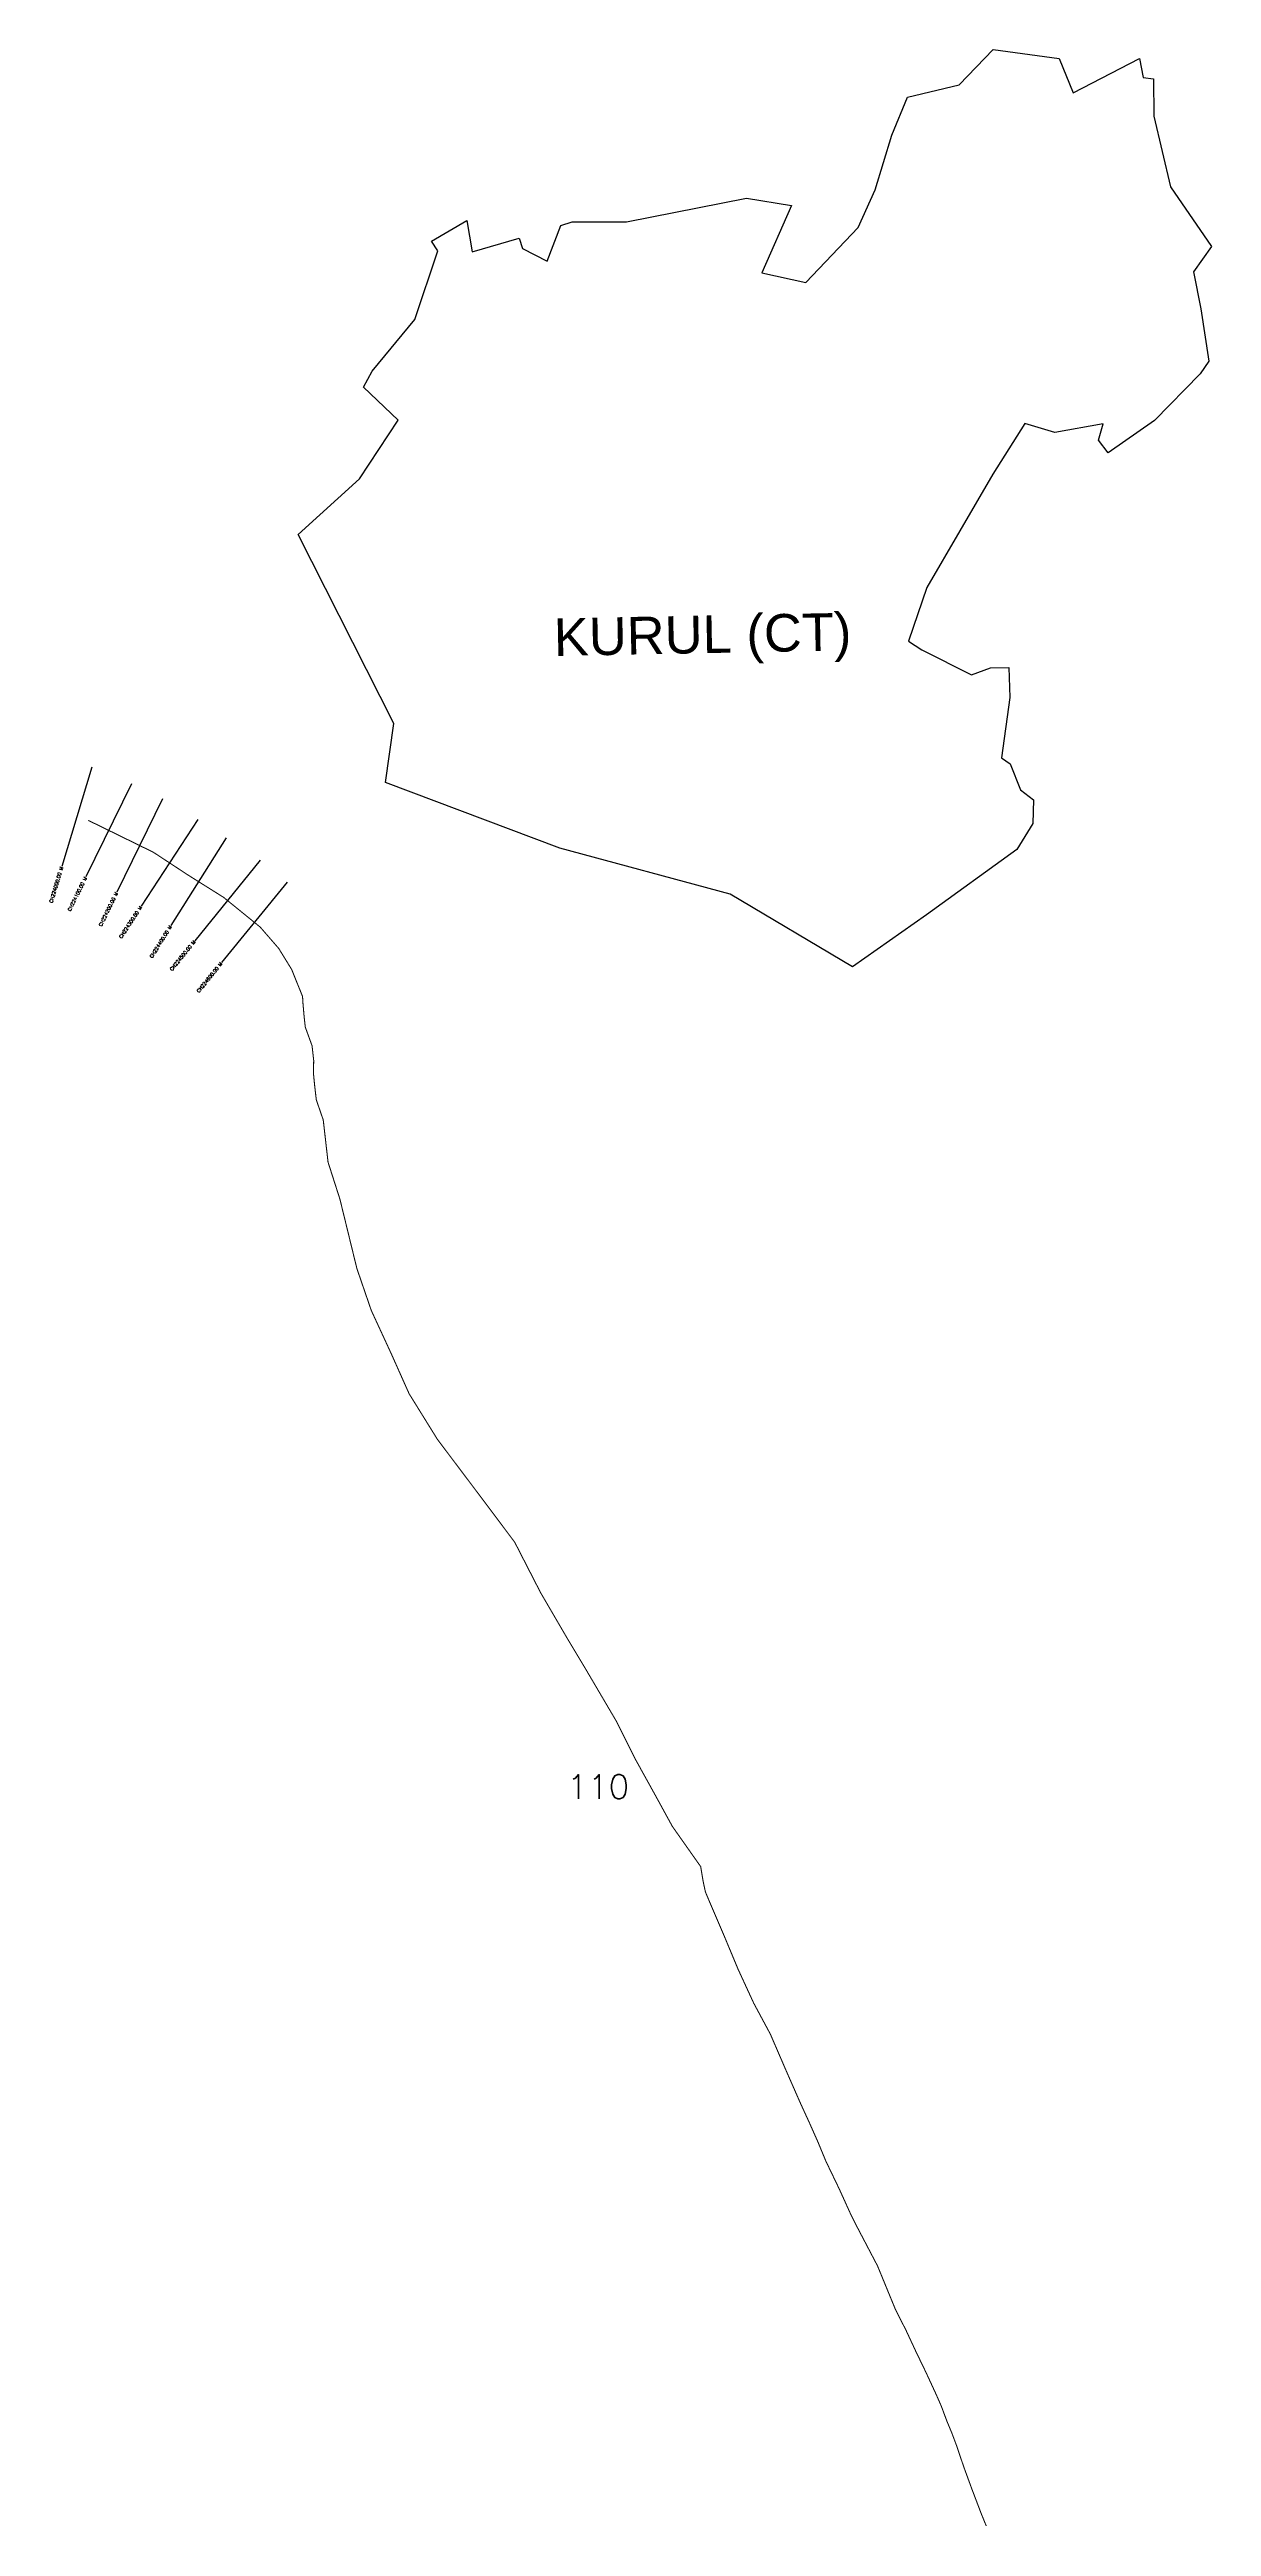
# Model space of a CAD drawing. Header units: metres. Extents: x 276019 to 279380, y 2057151 to 2064315.
import ezdxf
from ezdxf.enums import TextEntityAlignment as Align

# ---------------------------------------------------------------- set-up
doc = ezdxf.new("R2010")
doc.units = ezdxf.units.M
doc.header["$MEASUREMENT"] = 0
for name, color, linetype in [('CS', 134, 'Continuous'), ('CSMark', 6, 'Continuous'), ('NATURALLY PROTECTED', 3, 'Continuous'), ('village', 3, 'Continuous'), ('VILLAGE NAME', 250, 'Continuous')]:
    doc.layers.add(name, color=color, linetype=linetype)
doc.styles.get("Standard").update_dxf_attribs({"font": 'simplex.shx'})

msp = doc.modelspace()

# ---------------------------------------------------------------- linework, layer by layer
at = {"color": 6, "flags": 128}
msp.add_lwpolyline([(277124.4, 2063760.8), (277225.8, 2063820.9)], dxfattribs=at)
at = {"layer": 'CS'}
for p, q in [((276141.7, 2062239.3), (276054.7, 2061952.2)), ((276256.1, 2062191.6), (276124.1, 2061922.2)), ((276345.9, 2062147.6), (276213.9, 2061878.2)), ((276448.5, 2062088.3), (276283.9, 2061837.5)), ((276529.9, 2062035.6), (276370.5, 2061781.5)), ((276628.5, 2061970.4), (276439.3, 2061737.6)), ((276706.1, 2061907.3), (276516.9, 2061674.5))]:
    msp.add_line(p, q, dxfattribs=at)
at = {"layer": 'NATURALLY PROTECTED', "const_width": 3, "flags": 128}
msp.add_lwpolyline([(276131.4, 2062085.7), (276319.4, 2061993.6), (276422.2, 2061926.1), (276522.5, 2061863.2), (276628.6, 2061777), (276682.2, 2061715.2), (276719.5, 2061654.6), (276751, 2061576.5), (276752.5, 2061553.4), (276755.5, 2061519.2), (276759, 2061487.6), (276778.6, 2061433.7), (276783.3, 2061390.8), (276782.6, 2061353.4), (276786.1, 2061318.1), (276790.8, 2061277.4), (276810.9, 2061219.1), (276824.8, 2061097.1), (276859.1, 2060990.1), (276908.2, 2060789.3), (276949.8, 2060668.2), (277007.8, 2060542.5), (277059.2, 2060427.3), (277141, 2060295.4), (277275.3, 2060117), (277364.7, 2059997.6), (277439.6, 2059851.6), (277515, 2059722.3), (277567.5, 2059634.8), (277658.5, 2059480.1), (277711.7, 2059373.4), (277771.4, 2059265.5), (277820.5, 2059175.8), (277902.4, 2059059.5), (277909.8, 2059015.6), (277916.2, 2058986), (277931, 2058950.8), (277970.7, 2058858.3), (278010.5, 2058762.9), (278055.7, 2058664.7), (278103.9, 2058574.9), (278151.5, 2058464.8), (278192.3, 2058372), (278217.6, 2058316.9), (278242.1, 2058261.6), (278264.5, 2058207.4), (278303.1, 2058127.2), (278336.1, 2058054.4), (278355.7, 2058015.5), (278414, 2057904.2), (278465.1, 2057779.9), (278496.9, 2057716.9), (278524.9, 2057656.7), (278553.7, 2057597.1), (278583.1, 2057533.5), (278598.2, 2057499.2), (278614.6, 2057455.2), (278628.8, 2057421.1), (278642.2, 2057385.3), (278663.7, 2057322), (278686.6, 2057259.4), (278714, 2057187.4), (278728.4, 2057152.2)], dxfattribs=at)
at = {"layer": 'village', "color": 6}
for points in [[(277225.8, 2063820.9, 0), (277241.6, 2063730.2, 0), (277377.3, 2063769.5, 0), (277387.3, 2063739.8, 0), (277458.9, 2063703.1, 0), (277498.1, 2063806.9, 0), (277531.2, 2063817.4, 0), (277688, 2063817.2, 0), (278034.6, 2063886, 0), (278165.1, 2063864.7, 0), (278078.9, 2063669.8, 0), (278206.4, 2063641.4, 0), (278358.2, 2063800.3, 0), (278407.1, 2063910.1, 0), (278455, 2064067.5, 0), (278500.5, 2064177.2, 0), (278650.5, 2064213.6, 0), (278748.3, 2064315.4, 0), (278939.7, 2064289.6, 0), (278980, 2064189.9, 0), (279171.4, 2064289.7, 0), (279182.1, 2064234.1, 0), (279212.1, 2064231.1, 0), (279213, 2064122.9, 0), (279261.4, 2063918.7, 0), (279379.7, 2063745.5, 0), (279327.4, 2063672.7, 0), (279349.3, 2063565.7, 0), (279372, 2063414.1, 0), (279347.1, 2063377.7, 0), (279215, 2063242.7, 0), (279081.3, 2063148.8, 0), (279053.4, 2063185.1, 0), (279066.2, 2063233, 0)], [(279066.2, 2063233, 0), (278926.7, 2063207.3, 0), (278839.7, 2063233.7, 0), (278747.4, 2063087.1, 0), (278556.9, 2062759, 0), (278503.7, 2062604.5, 0), (278541.7, 2062579, 0), (278685.8, 2062506.4, 0), (278741.1, 2062526.9, 0), (278793.5, 2062527.6, 0), (278796.9, 2062441.2, 0), (278772.7, 2062266.8, 0), (278797.6, 2062248.9, 0), (278827.4, 2062174.4, 0), (278864.7, 2062145.5, 0), (278863.2, 2062076.5, 0), (278817.2, 2062001.9, 0), (278555.5, 2061812.3, 0), (278341.9, 2061661.9, 0), (277987.5, 2061872.3, 0), (277494.9, 2062005.4, 0), (276991.3, 2062195.7, 0), (277015.4, 2062365.6, 0), (276738, 2062912.5, 0), (276916.2, 2063073.2, 0), (277027.5, 2063243.2, 0), (276927, 2063338.4, 0), (276951.9, 2063385.2, 0), (277075.3, 2063534.4, 0), (277142.4, 2063733.2, 0), (277124.4, 2063760.8, 0)]]:
    msp.add_polyline3d(points, dxfattribs=at)

# ---------------------------------------------------------------- texts
at = {"insert": (277516, 2059325.6), "char_height": 70, "attachment_point": 1}
msp.add_mtext_dynamic_manual_height_columns('110', width=95.172, gutter_width=1, heights=[0], dxfattribs=at)
at = {"layer": 'CSMark'}
for s, rotation, p in [('CH224000.00 M', 73.14119, (276054.4, 2061951.2)), ('CH224100.00 M', 63.89701, (276123.6, 2061921.3)), ('CH224200.00 M', 63.89701, (276213.4, 2061877.3)), ('CH224300.00 M', 56.72717, (276283.4, 2061836.6)), ('CH224400.00 M', 57.89055, (276369.9, 2061780.7)), ('CH224500.00 M', 50.89945, (276438.6, 2061736.8)), ('CH224600.00 M', 50.89945, (276516.2, 2061673.7))]:
    msp.add_text(s, height=10, rotation=rotation, dxfattribs=at).set_placement(p, align=Align.MIDDLE_RIGHT)
at = {"layer": 'VILLAGE NAME', "insert": (277476.5, 2062669.8), "char_height": 108.748, "attachment_point": 1, "rotation": 1.10283}
msp.add_mtext_dynamic_manual_height_columns('{\\fArial|b0|i0|c0|p34;KURUL (CT)}', width=1031.482, gutter_width=543.7, heights=[0], dxfattribs=at)

doc.saveas('drawing.dxf')
